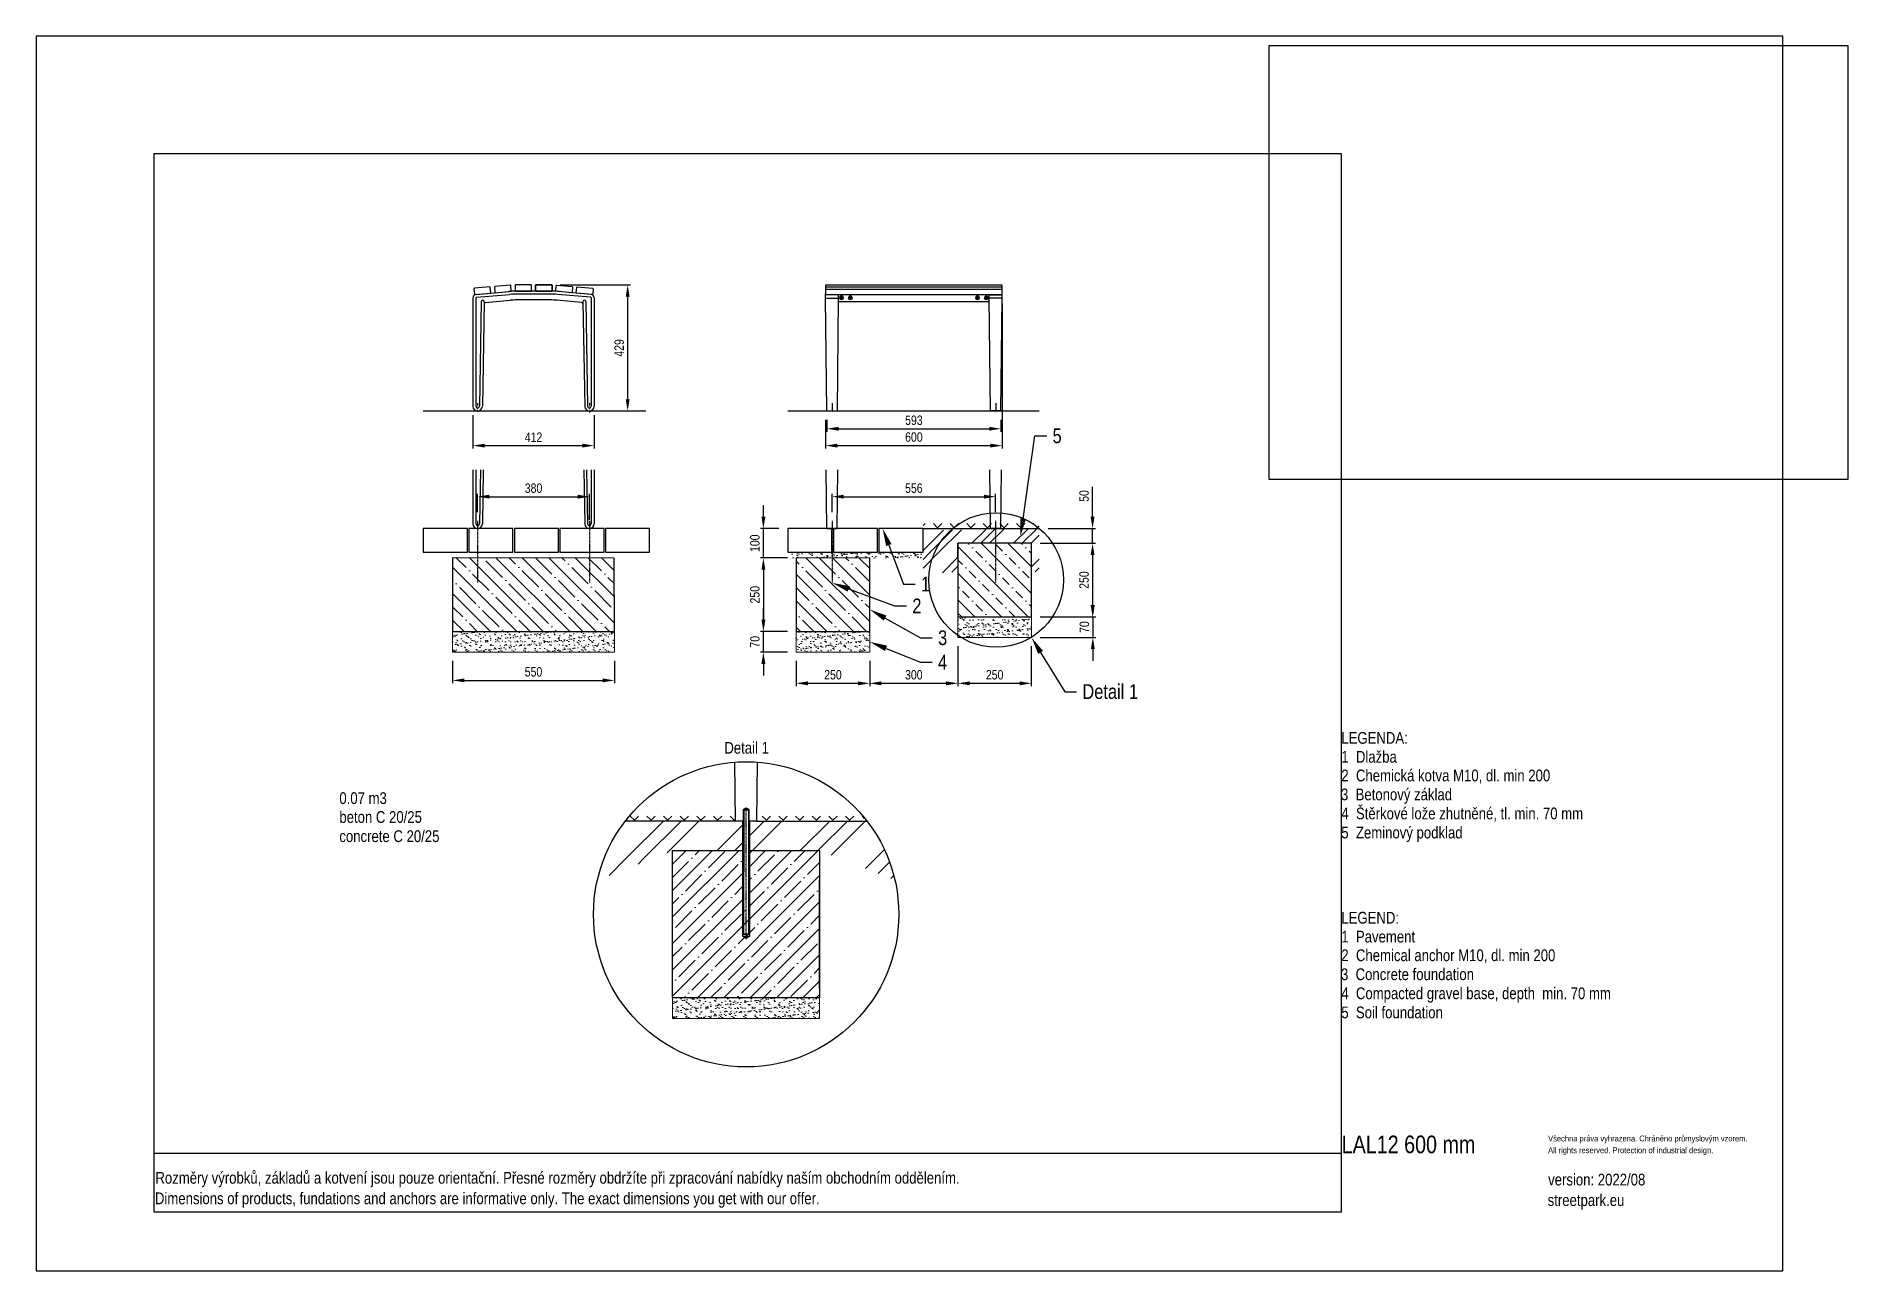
# Model space of a CAD drawing. Header units: millimetres. Extents: x 16944 to 23106, y 3085 to 7285.
import ezdxf
from ezdxf import colors
from ezdxf.entities.mleader import LeaderData, LeaderLine
from ezdxf.lldxf.tags import DXFTag
from ezdxf.math import Vec2, Vec3

# ---------------------------------------------------------------- set-up
doc = ezdxf.new("R2010")
doc.units = ezdxf.units.MM
doc.header["$LTSCALE"] = 0.3
doc.linetypes.add('DashDot', pattern=[15, 9, -3, 0, -3])
doc.layers.add('Nekreslit', color=6, linetype='Continuous', plot=False)
doc.layers.add('SRAFY', color=251, linetype='Continuous', lineweight=13)
doc.styles.add('SEACAD_Arial', font='arial.ttf', dxfattribs={"width": 0.8})
tags = doc.linetypes.add('HIDDEN2', pattern=[4.7625, 3.175, -1.5875]).pattern_tags.tags
tags[6:7] = [DXFTag(74, 4), DXFTag(75, 0), DXFTag(340, '0'), DXFTag(46, 0.0), DXFTag(50, 0.0), DXFTag(44, 0.0), DXFTag(45, 0.0)]
tags[4:5] = [DXFTag(74, 4), DXFTag(75, 0), DXFTag(340, '0'), DXFTag(46, 0.0), DXFTag(50, 0.0), DXFTag(44, 0.0), DXFTag(45, 0.0)]
doc.dimstyles.new('ISO-25', dxfattribs={"dimtxt": 1.6, "dimasz": 2, "dimexe": 0.5, "dimexo": 1.5, "dimtad": 1, "dimdec": 0, "dimtxsty": 'SEACAD_Arial', "dimcen": 2, "dimadec": 0, "dimazin": 0, "dimtfac": 1, "dimtdec": 0, "dimtmove": 0, "dimatfit": 3, "dimfxl": 1, "dimarcsym": 0})
picture_1 = doc.add_image_def('image1.jpg', size_in_pixel=(1600, 1200))

msp = doc.modelspace()

# ---------------------------------------------------------------- texts
at = {"style": 'SEACAD_Arial', "width": 0.8}
for s, height, p in [('LEGENDA:', 40, (21383.3, 4878.1)), ('1  Dlažba', 40, (21383.3, 4813.8)), ('2  Chemická kotva M10, dl. min 200', 40, (21383.3, 4750.3)), ('0.07 m3', 40, (17975.4, 4673.2)), ('3  Betonový základ', 40, (21382.2, 4685.8)), ('beton C 20/25', 40, (17975.4, 4609)), ('4  Štěrkové lože zhutněné, tl. min. 70 mm', 40, (21383.3, 4621.1)), ('concrete C 20/25', 40, (17975.4, 4543.8)), ('5  Zeminový podklad', 40, (21383.3, 4556.1)), ('LEGEND:', 40, (21383.3, 4266.4)), ('1  Pavement', 40, (21383.3, 4202.1)), ('2  Chemical anchor M10, dl. min 200', 40, (21383.3, 4138.6)), ('3  Concrete foundation', 40, (21382.2, 4074)), ('4  Compacted gravel base, depth  min. 70 mm', 40, (21383.3, 4009.3)), ('5  Soil foundation', 40, (21383.3, 3944.3)), ('LAL12 600 mm ', 60, (21384.4, 3485.3)), ('Všechna práva vyhrazena. Chráněno průmyslovým vzorem.', 20, (22086.7, 3525.3)), ('All rights reserved. Protection of industrial design.', 20, (22086.7, 3485.3)), ('Rozměry výrobků, základů a kotvení jsou pouze orientační. Přesné rozměry obdržíte při zpracování nabídky naším obchodním oddělením.', 39.9982, (17349.8, 3381.6)), ('version: 2022/08', 40, (22086.7, 3375.5)), ('Dimensions of products, fundations and anchors are informative only. The exact dimensions you get with our offer.', 39.9982, (17348.2, 3311.7)), ('streetpark.eu', 40, (22085.1, 3305.6))]:
    msp.add_text(s, height=height, dxfattribs=at).set_placement(p)
at = {"insert": (19284.8, 4884.4), "char_height": 40, "attachment_point": 1, "style": 'SEACAD_Arial'}
msp.add_mtext_dynamic_manual_height_columns('Detail 1', width=226.121, gutter_width=200, heights=[0], dxfattribs=at)

# ---------------------------------------------------------------- blocks, each defined once
blk = doc.blocks.new('*D159')
at = {"color": 0, "lineweight": -2, "transparency": 16777216}
for p, q in [((18445.7, 5666.5), (18445.7, 5728.8)), ((18485.7, 5718.8), (18785.9, 5718.8)), ((18825.9, 5640.4), (18825.9, 5728.8))]:
    blk.add_line(p, q, dxfattribs=at)
at = {"color": 0, "transparency": 16777216}
for points in [[(18485.7, 5725.5), (18485.7, 5712.1), (18445.7, 5718.8)], [(18785.9, 5725.5), (18785.9, 5712.1), (18825.9, 5718.8)]]:
    blk.add_solid(points, dxfattribs=at)
at = {"layer": 'Defpoints', "color": 0, "transparency": 16777216}
for p in [(18825.9, 5718.8), (18445.7, 5636.5), (18825.9, 5610.4)]:
    blk.add_point(p, dxfattribs=at)
at = {"color": 0, "transparency": 16777216, "insert": (18635.8, 5747.6), "char_height": 32, "attachment_point": 5, "style": 'SEACAD_Arial'}
blk.add_mtext('380', dxfattribs=at)
blk = doc.blocks.new('*D160')
at = {"color": 0, "lineweight": -2, "transparency": 16777216}
for p, q in [((18360.7, 5160.1), (18360.7, 5083.8)), ((18910.7, 5160.1), (18910.7, 5083.8)), ((18400.7, 5093.8), (18870.7, 5093.8))]:
    blk.add_line(p, q, dxfattribs=at)
at = {"color": 0, "transparency": 16777216}
for points in [[(18400.7, 5100.5), (18400.7, 5087.1), (18360.7, 5093.8)], [(18870.7, 5100.5), (18870.7, 5087.1), (18910.7, 5093.8)]]:
    blk.add_solid(points, dxfattribs=at)
at = {"layer": 'Defpoints', "color": 0, "transparency": 16777216}
for p in [(18360.7, 5190.1), (18910.7, 5190.1), (18910.7, 5093.8)]:
    blk.add_point(p, dxfattribs=at)
at = {"color": 0, "transparency": 16777216, "insert": (18635.7, 5122.7), "char_height": 32, "attachment_point": 5, "style": 'SEACAD_Arial'}
blk.add_mtext('550', dxfattribs=at)
blk = doc.blocks.new('*D161')
at = {"color": 0, "lineweight": -2, "transparency": 16777216}
for p, q in [((19651.2, 5666.5), (19651.2, 5728.8)), ((19691.2, 5718.8), (20167.6, 5718.8)), ((20207.6, 5666.5), (20207.6, 5728.8))]:
    blk.add_line(p, q, dxfattribs=at)
at = {"color": 0, "transparency": 16777216}
for points in [[(19691.2, 5725.5), (19691.2, 5712.1), (19651.2, 5718.8)], [(20167.6, 5725.5), (20167.6, 5712.1), (20207.6, 5718.8)]]:
    blk.add_solid(points, dxfattribs=at)
at = {"layer": 'Defpoints', "color": 0, "transparency": 16777216}
for p in [(20207.6, 5718.8), (19651.2, 5636.5), (20207.6, 5636.5)]:
    blk.add_point(p, dxfattribs=at)
at = {"color": 0, "transparency": 16777216, "insert": (19929.4, 5747.6), "char_height": 32, "attachment_point": 5, "style": 'SEACAD_Arial'}
blk.add_mtext('556', dxfattribs=at)
blk = doc.blocks.new('*D162')
at = {"color": 0, "lineweight": -2, "transparency": 16777216}
for p, q in [((20359.2, 5560.1), (20547.2, 5560.1)), ((20537.2, 5520.1), (20537.2, 5350.1)), ((20359.2, 5310.1), (20547.2, 5310.1))]:
    blk.add_line(p, q, dxfattribs=at)
at = {"color": 0, "transparency": 16777216}
for points in [[(20530.5, 5520.1), (20543.9, 5520.1), (20537.2, 5560.1)], [(20530.5, 5350.1), (20543.9, 5350.1), (20537.2, 5310.1)]]:
    blk.add_solid(points, dxfattribs=at)
at = {"layer": 'Defpoints', "color": 0, "transparency": 16777216}
for p in [(20329.2, 5560.1), (20329.2, 5310.1), (20537.2, 5310.1)]:
    blk.add_point(p, dxfattribs=at)
at = {"color": 0, "transparency": 16777216, "insert": (20508.4, 5435.1), "char_height": 32, "attachment_point": 5, "rotation": 90, "style": 'SEACAD_Arial'}
blk.add_mtext('250', dxfattribs=at)
blk = doc.blocks.new('*D163')
at = {"color": 0, "lineweight": -2, "transparency": 16777216}
for p, q in [((20538.2, 5350.1), (20538.2, 5390.1)), ((20359.2, 5310.1), (20548.2, 5310.1)), ((20538.2, 5310.1), (20538.2, 5240.1)), ((20359.2, 5240.1), (20548.2, 5240.1)), ((20538.2, 5200.1), (20538.2, 5160.1))]:
    blk.add_line(p, q, dxfattribs=at)
at = {"color": 0, "transparency": 16777216}
for points in [[(20531.5, 5350.1), (20544.9, 5350.1), (20538.2, 5310.1)], [(20531.5, 5200.1), (20544.9, 5200.1), (20538.2, 5240.1)]]:
    blk.add_solid(points, dxfattribs=at)
at = {"layer": 'Defpoints', "color": 0, "transparency": 16777216}
for p in [(20329.2, 5310.1), (20329.2, 5240.1), (20538.2, 5240.1)]:
    blk.add_point(p, dxfattribs=at)
at = {"color": 0, "transparency": 16777216, "insert": (20509.4, 5275.1), "char_height": 32, "attachment_point": 5, "rotation": 90, "style": 'SEACAD_Arial'}
blk.add_mtext('70', dxfattribs=at)
blk = doc.blocks.new('*D164')
at = {"color": 0, "lineweight": -2, "transparency": 16777216}
for p, q in [((19529.2, 5160.1), (19529.2, 5073.8)), ((19779.2, 5160.1), (19779.2, 5073.8)), ((19569.2, 5083.8), (19739.2, 5083.8))]:
    blk.add_line(p, q, dxfattribs=at)
at = {"color": 0, "transparency": 16777216}
for points in [[(19569.2, 5090.5), (19569.2, 5077.1), (19529.2, 5083.8)], [(19739.2, 5090.5), (19739.2, 5077.1), (19779.2, 5083.8)]]:
    blk.add_solid(points, dxfattribs=at)
at = {"layer": 'Defpoints', "color": 0, "transparency": 16777216}
for p in [(19529.2, 5190.1), (19779.2, 5190.1), (19779.2, 5083.8)]:
    blk.add_point(p, dxfattribs=at)
at = {"color": 0, "transparency": 16777216, "insert": (19654.2, 5112.7), "char_height": 32, "attachment_point": 5, "style": 'SEACAD_Arial'}
blk.add_mtext('250', dxfattribs=at)
blk = doc.blocks.new('*D165')
at = {"color": 0, "lineweight": -2, "transparency": 16777216}
for p, q in [((20079.2, 5210.1), (20079.2, 5073.8)), ((20328.9, 5210.1), (20328.9, 5073.8)), ((20119.2, 5083.8), (20288.9, 5083.8))]:
    blk.add_line(p, q, dxfattribs=at)
at = {"color": 0, "transparency": 16777216}
for points in [[(20119.2, 5090.5), (20119.2, 5077.1), (20079.2, 5083.8)], [(20288.9, 5090.5), (20288.9, 5077.1), (20328.9, 5083.8)]]:
    blk.add_solid(points, dxfattribs=at)
at = {"layer": 'Defpoints', "color": 0, "transparency": 16777216}
for p in [(20079.2, 5240.1), (20328.9, 5240.1), (20328.9, 5083.8)]:
    blk.add_point(p, dxfattribs=at)
at = {"color": 0, "transparency": 16777216, "insert": (20204.1, 5112.7), "char_height": 32, "attachment_point": 5, "style": 'SEACAD_Arial'}
blk.add_mtext('250', dxfattribs=at)
blk = doc.blocks.new('*D166')
at = {"color": 0, "lineweight": -2, "transparency": 16777216}
for p, q in [((20079.2, 5210.1), (20079.2, 5073.8)), ((19779.2, 5160.1), (19779.2, 5073.8)), ((19819.2, 5083.8), (20039.2, 5083.8))]:
    blk.add_line(p, q, dxfattribs=at)
at = {"color": 0, "transparency": 16777216}
for points in [[(19819.2, 5090.5), (19819.2, 5077.1), (19779.2, 5083.8)], [(20039.2, 5090.5), (20039.2, 5077.1), (20079.2, 5083.8)]]:
    blk.add_solid(points, dxfattribs=at)
at = {"layer": 'Defpoints', "color": 0, "transparency": 16777216}
for p in [(20079.2, 5240.1), (19779.2, 5190.1), (20079.2, 5083.8)]:
    blk.add_point(p, dxfattribs=at)
at = {"color": 0, "transparency": 16777216, "insert": (19929.2, 5112.7), "char_height": 32, "attachment_point": 5, "style": 'SEACAD_Arial'}
blk.add_mtext('300', dxfattribs=at)
blk = doc.blocks.new('*D167')
at = {"color": 0, "lineweight": -2, "transparency": 16777216}
for p, q in [((20537.2, 5650.4), (20537.2, 5752)), ((20385.7, 5610.4), (20547.2, 5610.4)), ((20537.2, 5560.1), (20537.2, 5610.4)), ((20359.2, 5560.1), (20547.2, 5560.1)), ((20537.2, 5520.1), (20537.2, 5480.1))]:
    blk.add_line(p, q, dxfattribs=at)
at = {"color": 0, "transparency": 16777216}
for points in [[(20530.5, 5650.4), (20543.9, 5650.4), (20537.2, 5610.4)], [(20530.5, 5520.1), (20543.9, 5520.1), (20537.2, 5560.1)]]:
    blk.add_solid(points, dxfattribs=at)
at = {"layer": 'Defpoints', "color": 0, "transparency": 16777216}
for p in [(20355.7, 5610.4), (20537.2, 5610.4), (20329.2, 5560.1)]:
    blk.add_point(p, dxfattribs=at)
at = {"color": 0, "transparency": 16777216, "insert": (20508.4, 5721.2), "char_height": 32, "attachment_point": 5, "rotation": 90, "style": 'SEACAD_Arial'}
blk.add_mtext('50', dxfattribs=at)
blk = doc.blocks.new('*D168')
at = {"color": 0, "lineweight": -2, "transparency": 16777216}
for p, q in [((20229.7, 6374.4), (20229.7, 5882.5)), ((19629.2, 5980.4), (19629.2, 5882.5)), ((19669.2, 5892.5), (20189.7, 5892.5))]:
    blk.add_line(p, q, dxfattribs=at)
at = {"color": 0, "transparency": 16777216}
for points in [[(19669.2, 5899.2), (19669.2, 5885.9), (19629.2, 5892.5)], [(20189.7, 5899.2), (20189.7, 5885.9), (20229.7, 5892.5)]]:
    blk.add_solid(points, dxfattribs=at)
at = {"layer": 'Defpoints', "color": 0, "transparency": 16777216}
for p in [(20229.7, 6404.4), (19629.2, 6010.4), (20229.7, 5892.5)]:
    blk.add_point(p, dxfattribs=at)
at = {"color": 0, "transparency": 16777216, "insert": (19929.5, 5921.4), "char_height": 32, "attachment_point": 5, "style": 'SEACAD_Arial'}
blk.add_mtext('600', dxfattribs=at)
blk = doc.blocks.new('*D169')
at = {"color": 0, "lineweight": -2, "transparency": 16777216}
for p, q in [((19633.2, 5980.4), (19633.2, 5939.9)), ((20225.7, 5980.4), (20225.7, 5939.9)), ((19673.2, 5949.9), (20185.7, 5949.9))]:
    blk.add_line(p, q, dxfattribs=at)
at = {"color": 0, "transparency": 16777216}
for points in [[(19673.2, 5956.5), (19673.2, 5943.2), (19633.2, 5949.9)], [(20185.7, 5956.5), (20185.7, 5943.2), (20225.7, 5949.9)]]:
    blk.add_solid(points, dxfattribs=at)
at = {"layer": 'Defpoints', "color": 0, "transparency": 16777216}
for p in [(19633.2, 6010.4), (20225.7, 6010.4), (20225.7, 5949.9)]:
    blk.add_point(p, dxfattribs=at)
at = {"color": 0, "transparency": 16777216, "insert": (19929.5, 5978.7), "char_height": 32, "attachment_point": 5, "style": 'SEACAD_Arial'}
blk.add_mtext('593', dxfattribs=at)
blk = doc.blocks.new('*D170')
at = {"color": 0, "lineweight": -2, "transparency": 16777216}
for p, q in [((18429.8, 5996.4), (18429.8, 5882.5)), ((18841.8, 5996.4), (18841.8, 5882.5)), ((18469.8, 5892.5), (18801.8, 5892.5))]:
    blk.add_line(p, q, dxfattribs=at)
at = {"color": 0, "transparency": 16777216}
for points in [[(18469.8, 5899.2), (18469.8, 5885.9), (18429.8, 5892.5)], [(18801.8, 5899.2), (18801.8, 5885.9), (18841.8, 5892.5)]]:
    blk.add_solid(points, dxfattribs=at)
at = {"layer": 'Defpoints', "color": 0, "transparency": 16777216}
for p in [(18429.8, 6026.4), (18841.8, 6026.4), (18841.8, 5892.5)]:
    blk.add_point(p, dxfattribs=at)
at = {"color": 0, "transparency": 16777216, "insert": (18635.8, 5921.1), "char_height": 32, "attachment_point": 5, "style": 'SEACAD_Arial'}
blk.add_mtext('412', dxfattribs=at)
blk = doc.blocks.new('*D171')
at = {"color": 0, "lineweight": -2, "transparency": 16777216}
for p, q in [((18726.8, 6439.1), (18966, 6439.1)), ((18956, 6050.4), (18956, 6399.1)), ((18855.9, 6010.4), (18966, 6010.4))]:
    blk.add_line(p, q, dxfattribs=at)
at = {"color": 0, "transparency": 16777216}
for points in [[(18949.4, 6399.1), (18962.7, 6399.1), (18956, 6439.1)], [(18949.4, 6050.4), (18962.7, 6050.4), (18956, 6010.4)]]:
    blk.add_solid(points, dxfattribs=at)
at = {"layer": 'Defpoints', "color": 0, "transparency": 16777216}
for p in [(18696.8, 6439.1), (18956, 6439.1), (18825.9, 6010.4)]:
    blk.add_point(p, dxfattribs=at)
at = {"color": 0, "transparency": 16777216, "insert": (18927.2, 6224.8), "char_height": 32, "attachment_point": 5, "rotation": 90, "style": 'SEACAD_Arial'}
blk.add_mtext('429', dxfattribs=at)
blk = doc.blocks.new('*D172')
at = {"color": 0, "lineweight": -2, "transparency": 16777216}
for p, q in [((19417.6, 5650.4), (19417.6, 5690.4)), ((19470.7, 5610.4), (19407.6, 5610.4)), ((19417.6, 5510.4), (19417.6, 5610.4)), ((19499.2, 5510.4), (19407.6, 5510.4)), ((19417.6, 5470.4), (19417.6, 5430.4))]:
    blk.add_line(p, q, dxfattribs=at)
at = {"color": 0, "transparency": 16777216}
for points in [[(19411, 5650.4), (19424.3, 5650.4), (19417.6, 5610.4)], [(19411, 5470.4), (19424.3, 5470.4), (19417.6, 5510.4)]]:
    blk.add_solid(points, dxfattribs=at)
at = {"layer": 'Defpoints', "color": 0, "transparency": 16777216}
for p in [(19417.6, 5610.4), (19500.7, 5610.4), (19529.2, 5510.4)]:
    blk.add_point(p, dxfattribs=at)
at = {"color": 0, "transparency": 16777216, "insert": (19388.8, 5560.4), "char_height": 32, "attachment_point": 5, "rotation": 90, "style": 'SEACAD_Arial'}
blk.add_mtext('100', dxfattribs=at)
blk = doc.blocks.new('*D173')
at = {"color": 0, "lineweight": -2, "transparency": 16777216}
for p, q in [((19499.2, 5510.4), (19407.6, 5510.4)), ((19417.6, 5470.4), (19417.6, 5300.1)), ((19499.2, 5260.1), (19407.6, 5260.1))]:
    blk.add_line(p, q, dxfattribs=at)
at = {"color": 0, "transparency": 16777216}
for points in [[(19411, 5470.4), (19424.3, 5470.4), (19417.6, 5510.4)], [(19411, 5300.1), (19424.3, 5300.1), (19417.6, 5260.1)]]:
    blk.add_solid(points, dxfattribs=at)
at = {"layer": 'Defpoints', "color": 0, "transparency": 16777216}
for p in [(19529.2, 5510.4), (19417.6, 5260.1), (19529.2, 5260.1)]:
    blk.add_point(p, dxfattribs=at)
at = {"color": 0, "transparency": 16777216, "insert": (19388.8, 5385.3), "char_height": 32, "attachment_point": 5, "rotation": 90, "style": 'SEACAD_Arial'}
blk.add_mtext('250', dxfattribs=at)
blk = doc.blocks.new('*D174')
at = {"color": 0, "lineweight": -2, "transparency": 16777216}
for p, q in [((19417.6, 5300.1), (19417.6, 5340.1)), ((19499.2, 5260.1), (19407.6, 5260.1)), ((19417.6, 5190.1), (19417.6, 5260.1)), ((19499.2, 5190.1), (19407.6, 5190.1)), ((19417.6, 5150.1), (19417.6, 5110.1))]:
    blk.add_line(p, q, dxfattribs=at)
at = {"color": 0, "transparency": 16777216}
for points in [[(19411, 5300.1), (19424.3, 5300.1), (19417.6, 5260.1)], [(19411, 5150.1), (19424.3, 5150.1), (19417.6, 5190.1)]]:
    blk.add_solid(points, dxfattribs=at)
at = {"layer": 'Defpoints', "color": 0, "transparency": 16777216}
for p in [(19417.6, 5260.1), (19529.2, 5260.1), (19529.2, 5190.1)]:
    blk.add_point(p, dxfattribs=at)
at = {"color": 0, "transparency": 16777216, "insert": (19388.8, 5225.1), "char_height": 32, "attachment_point": 5, "rotation": 90, "style": 'SEACAD_Arial'}
blk.add_mtext('70', dxfattribs=at)

# ---------------------------------------------------------------- dimensions: what is measured, and where the dimension line sits
for base, p1, p2, picture, middle in [((18956, 6439.1), (18825.9, 6010.4), (18696.8, 6439.1), '*D171', (18927.2, 6224.8)), ((20537.2, 5610.4), (20329.2, 5560.1), (20355.7, 5610.4), '*D167', (20508.4, 5721.2)), ((19417.6, 5610.4), (19529.2, 5510.4), (19500.7, 5610.4), '*D172', (19388.8, 5560.4)), ((19417.6, 5260.1), (19529.2, 5510.4), (19529.2, 5260.1), '*D173', (19388.8, 5385.3)), ((19417.6, 5260.1), (19529.2, 5190.1), (19529.2, 5260.1), '*D174', (19388.8, 5225.1))]:
    dim = msp.add_linear_dim(base=base, p1=p1, p2=p2, angle=90, dimstyle='ISO-25')
    dim.commit()
    dim.dimension.update_dxf_attribs({"geometry": picture, "text_midpoint": middle})
for base, p1, p2, override, picture, middle in [((20229.7247, 5892.5289), (19629.2074, 6010.4477), (20229.7247, 6404.3723), {"dimrnd": 10}, '*D168', (19929.466, 5921.3672)), ((18825.9, 5718.8), (18445.7, 5636.5), (18825.9, 5610.4), {"dimscale": 0}, '*D159', (18635.8, 5747.6)), ((20207.6, 5718.8), (19651.2, 5636.5), (20207.6, 5636.5), {"dimscale": 0}, '*D161', (19929.4, 5747.6)), ((20079.2, 5083.8), (19779.2, 5190.1), (20079.2, 5240.1), {"dimscale": 0, "dimtix": 0, "dimtofl": 1, "dimtmove": 0, "dimatfit": 3}, '*D166', (19929.2, 5112.7)), ((20328.9, 5083.8), (20079.2, 5240.1), (20328.9, 5240.1), {"dimscale": 0, "dimtix": 0, "dimtofl": 1, "dimtmove": 0, "dimatfit": 3}, '*D165', (20204.1, 5112.7)), ((18910.7, 5093.8), (18360.7, 5190.1), (18910.7, 5190.1), {"dimscale": 0, "dimtix": 0, "dimtofl": 1, "dimtmove": 0, "dimatfit": 3}, '*D160', (18635.7, 5122.7)), ((19779.2, 5083.8), (19529.2, 5190.1), (19779.2, 5190.1), {"dimscale": 0, "dimtix": 0, "dimtofl": 1, "dimtmove": 0, "dimatfit": 3}, '*D164', (19654.2, 5112.7))]:
    dim = msp.add_linear_dim(base=base, p1=p1, p2=p2, dimstyle='ISO-25', override=override)
    dim.commit()
    dim.dimension.update_dxf_attribs({"geometry": picture, "text_midpoint": middle})
for base, p1, p2, picture, middle in [((18841.8, 5892.5), (18429.8, 6026.4), (18841.8, 6026.4), '*D170', (18635.8, 5921.1)), ((20225.7247, 5949.8696), (19633.2074, 6010.4477), (20225.7247, 6010.4477), '*D169', (19929.466, 5978.7189))]:
    dim = msp.add_linear_dim(base=base, p1=p1, p2=p2, dimstyle='ISO-25')
    dim.commit()
    dim.dimension.update_dxf_attribs({"geometry": picture, "text_midpoint": middle})
for base, p1, p2, override, picture, middle in [((20537.2, 5310.1), (20329.2, 5560.1), (20329.2, 5310.1), {"dimscale": 0}, '*D162', (20508.4, 5435.1)), ((20538.2, 5240.1), (20329.2, 5310.1), (20329.2, 5240.1), {"dimscale": 0, "dimtmove": 1}, '*D163', (20509.4, 5275.1))]:
    dim = msp.add_linear_dim(base=base, p1=p1, p2=p2, angle=90, dimstyle='ISO-25', override=override)
    dim.commit()
    dim.dimension.update_dxf_attribs({"geometry": picture, "text_midpoint": middle})

# ---------------------------------------------------------------- hatches: boundary and pattern name
at = {"layer": 'SRAFY'}
h = msp.add_hatch(dxfattribs=at)
h.set_pattern_fill('TERACO', color=256, scale=20)
h.set_pattern_definition([(45, (13165.257, 295.79), (-28.28427, 28.28427), [20, -20]), (135, (13221.826, 295.79), (-28.28427, -28.28427), [20, -20])])
h.paths.add_polyline_path([(19960.7, 5610.4), (19960.7, 5633.5), (20355.7, 5633.5), (20355.7, 5610.5)])
h = msp.add_hatch(dxfattribs=at)
h.set_pattern_fill('GOST_GROUND', color=256, scale=10)
h.set_pattern_definition([(45, (13165.26, 295.79), (141.4214, -9e-15), [200]), (45, (13195.26, 295.79), (141.4214, -9e-15), [200]), (45, (13225.26, 295.79), (141.4214, -9e-15), [200])])
h.paths.add_polyline_path([(20079.2, 5462.8), (19960.7, 5456.6), (19960.7, 5604.3), (20355.7, 5610.4), (20355.7, 5463), (20328.6, 5463), (20329.9, 5560.1), (20079.2, 5560.1)])
h = msp.add_hatch(dxfattribs=at)
h.set_pattern_fill('BETON-PROSTY', color=256, scale=0.8, angle=90)
h.set_pattern_definition([(135, (11361.006, 781.36), (-45.25483, -45.25483), []), (135, (11361.006, 826.61), (-67.88225, -22.6274), [32, -16, 0, -16])])
h.paths.add_polyline_path([(20329.2, 5560.1), (20079.2, 5560.1), (20079.2, 5310.1), (20329.2, 5310.1)])
h = msp.add_hatch(dxfattribs=at)
h.set_pattern_fill('ANSI35', color=256, scale=10, angle=90)
h.set_pattern_definition([(135, (12973.26, 0), (-44.9013, -44.9013), []), (135, (12973.26, 44.9), (-44.9013, -44.9013), [79.375, -15.875, 0, -15.875])])
h.paths.add_polyline_path([(18910.7, 5385.1), (18910.6, 5510.1), (18360.7, 5510.1), (18360.7, 5260.1), (18410.7, 5260.1), (18910.7, 5260.1)])
h = msp.add_hatch(dxfattribs=at)
h.set_pattern_fill('AR-SAND', color=256, scale=0.5)
h.set_pattern_definition([(37.5, (12965.257, 295.79), (-0.800016, 24.47066), [0, -19.304, 0, -21.59, 0, -20.6375]), (7.5, (12965.257, 295.79), (22.47616, 35.84126), [0, -10.414, 0, -17.399, 0, -6.6675]), (327.5, (12949.636, 295.79), (39.54962, 0.07186), [0, -6.35, 0, -22.86, 0, -29.845]), (317.5, (12949.636, 295.79), (38.17782, 11.14647), [0, -3.175, 0, -14.986, 0, -17.145])])
h.paths.add_polyline_path([(19500.7, 5530.4), (19500.7, 5510.5), (19531.2, 5510.4), (19651.2, 5510.3), (19651.2, 5530.4)])
h.paths.add_polyline_path([(19960.7, 5510.1), (19960.7, 5530.4), (19651.2, 5530.4), (19651.2, 5510.3), (19781.2, 5510.1)])
h = msp.add_hatch(dxfattribs=at)
h.set_pattern_fill('ANSI35', color=256, scale=10, angle=90)
h.set_pattern_definition([(135, (7023.26, 0), (-44.90128, -44.90128), []), (135, (7023.26, 44.9), (-44.90128, -44.90128), [79.375, -15.875, 0, -15.875])])
h.paths.add_polyline_path([(19779.2, 5390.4), (19779.2, 5510.1), (19529.2, 5510.1), (19529.2, 5260.1), (19779.2, 5260.1)])
h = msp.add_hatch(dxfattribs=at)
h.set_pattern_fill('AR-SAND', color=256, scale=0.5)
h.set_pattern_definition([(37.5, (11956.67, 781.355), (-0.800016, 24.47066), [0, -19.304, 0, -21.59, 0, -20.6375]), (7.5, (11956.67, 781.355), (22.47616, 35.84126), [0, -10.414, 0, -17.399, 0, -6.6675]), (327.5, (11941.049, 781.355), (39.54962, 0.07186), [0, -6.35, 0, -22.86, 0, -29.845]), (317.5, (11941.05, 781.355), (38.17782, 11.14647), [0, -3.175, 0, -14.986, 0, -17.145])])
h.paths.add_polyline_path([(20079.2, 5310.1), (20329.2, 5310.1), (20329.2, 5240.1), (20079.2, 5240.1)])
h = msp.add_hatch(dxfattribs=at)
h.set_pattern_fill('AR-SAND', color=256, scale=0.5)
h.set_pattern_definition([(37.5, (12973.257, 0), (-0.800016, 24.47066), [0, -19.304, 0, -21.59, 0, -20.6375]), (7.5, (12973.257, 0), (22.47616, 35.84126), [0, -10.414, 0, -17.399, 0, -6.6675]), (327.5, (12957.636, 0), (39.54962, 0.07186), [0, -6.35, 0, -22.86, 0, -29.845]), (317.5, (12957.636, 0), (38.17782, 11.14647), [0, -3.175, 0, -14.986, 0, -17.145])])
h.paths.add_polyline_path([(18909.7, 5190.1), (18909.7, 5260.1), (18360.1, 5260.1), (18360.1, 5190.1)])
h = msp.add_hatch(dxfattribs=at)
h.set_pattern_fill('AR-SAND', color=256, scale=0.5)
h.set_pattern_definition([(37.5, (7023.257, 0), (-0.800016, 24.470662), [0, -19.304, 0, -21.59, 0, -20.6375]), (7.5, (7023.257, 0), (22.476164, 35.841255), [0, -10.414, 0, -17.399, 0, -6.6675]), (327.5, (7007.636, 0), (39.54962, 0.07186), [0, -6.35, 0, -22.86, 0, -29.845]), (317.5, (7007.636, 0), (38.17782, 11.14647), [0, -3.175, 0, -14.986, 0, -17.145])])
h.paths.add_polyline_path([(19779.2, 5190.1), (19779.2, 5260.1), (19750.5, 5260.1), (19529.2, 5260.1), (19529.2, 5190.1)])
h = msp.add_hatch(dxfattribs=at)
h.set_pattern_fill('TERACO', color=256, scale=20)
h.set_pattern_definition([(45, (10663.274, -699.69), (-28.28427, 28.28427), [20, -20]), (135, (10719.843, -699.69), (-28.28427, -28.28427), [20, -20])])
h.paths.add_polyline_path([(18948, 4615), (18948, 4638), (19322.7, 4638), (19322.7, 4615)])
h = msp.add_hatch(dxfattribs=at)
h.set_pattern_fill('TERACO', color=256, scale=20)
h.set_pattern_definition([(45, (11112.4, -699.72), (-28.28427, 28.28427), [20, -20]), (135, (11168.97, -699.72), (-28.28427, -28.28427), [20, -20])])
h.paths.add_polyline_path([(19395.2, 4614.9), (19395.2, 4638), (19760.8, 4638), (19760.8, 4614.9)])
h = msp.add_hatch(dxfattribs=at)
h.set_pattern_fill('GOST_GROUND', color=256, scale=20)
h.set_pattern_definition([(45, (11880, 245.79), (282.8427, -2e-14), [400]), (45, (11940, 245.79), (282.8427, -2e-14), [400]), (45, (12000, 245.79), (282.8427, -2e-14), [400])])
edge = h.paths.add_edge_path()
edge.add_line((19349, 4615), (19327, 4615))
edge.add_line((19327, 4615), (18948, 4615))
edge.add_arc((19359, 4297.8), 519.1, 142.33693, 166.98753)
edge.add_line((18853.2, 4414.7), (19109, 4514.9))
edge.add_line((19109, 4514.9), (19349, 4514.9))
edge.add_line((19349, 4514.9), (19349, 4615))
edge = h.paths.add_edge_path()
edge.add_line((19769.9, 4615), (19391, 4615))
edge.add_line((19391, 4615), (19369, 4615))
edge.add_line((19369, 4615), (19369, 4514.9))
edge.add_line((19369, 4514.9), (19609, 4514.9))
edge.add_line((19609, 4514.9), (19864.8, 4414.7))
edge.add_arc((19359, 4297.8), 519.1, 13.01247, 37.66307)
h = msp.add_hatch(dxfattribs=at)
h.set_pattern_fill('ANSI35', color=256, scale=10)
h.set_pattern_definition([(45, (5940, 100.274), (-44.90128, 44.90128), []), (45, (5984.9, 100.274), (-44.90128, 44.90128), [79.375, -15.875, 0, -15.875])])
h.paths.add_polyline_path([(19609, 4514.9), (19371, 4514.9), (19371, 4323.9), (19359, 4317), (19347, 4323.9), (19347, 4514.9), (19109, 4514.9), (19109, 4014.9), (19609, 4014.9)])
h = msp.add_hatch(dxfattribs=at)
h.set_pattern_fill('AR-SAND', color=256, scale=0.5)
h.set_pattern_definition([(37.5, (13722.12, -1247.01), (-0.800016, 24.47066), [0, -19.304, 0, -21.59, 0, -20.6375]), (7.5, (13722.12, -1247.01), (22.47616, 35.84126), [0, -10.414, 0, -17.399, 0, -6.6675]), (327.5, (13706.5, -1247.01), (39.54962, 0.07186), [0, -6.35, 0, -22.86, 0, -29.845]), (317.5, (13706.5, -1247.01), (38.17782, 11.14647), [0, -3.175, 0, -14.986, 0, -17.145])])
h.paths.add_polyline_path([(19609, 3943.1), (19609, 4013.1), (19109, 4013.1), (19109, 3943.1)])

# ---------------------------------------------------------------- linework, layer by layer
for p, q in [((18440.8, 6407.1), (18553.2, 6416.9)), ((18692.2, 6418.1), (18579.4, 6418.1)), ((18692.2, 6408.1), (18579.4, 6408.1)), ((18830.8, 6407.1), (18718.3, 6416.9)), ((19629.2, 6394.7), (19629.2, 6408.4)), ((19631.2, 6425.2), (20227.7, 6425.2)), ((20229.7, 6394.7), (20229.7, 6408.7)), ((18429.8, 6395.1), (18429.8, 6026.4)), ((18439.8, 6395.1), (18439.8, 6026.4)), ((18441.6, 6397.1), (18554.1, 6407)), ((18458, 6382.1), (18451.8, 6026.3)), ((18468, 6381.9), (18461.8, 6026.2)), ((18472.5, 6379.7), (18555.8, 6387)), ((18692.2, 6388.1), (18579.4, 6388.1)), ((18799.1, 6379.7), (18715.7, 6387)), ((18829.9, 6397.1), (18717.5, 6407)), ((18803.5, 6381.9), (18809.8, 6026.2)), ((18813.5, 6382.1), (18819.8, 6026.3)), ((18831.8, 6395.1), (18831.8, 6026.4)), ((18841.8, 6395.1), (18841.8, 6026.4)), ((19633.2, 6010.4), (19629.2, 6394.7)), ((19631.2, 6394.4), (19671.2, 6394.4)), ((19669.2, 6010.4), (19673.2, 6394.7)), ((20185.9, 6382), (19673.1, 6382)), ((19673.2, 6404.4), (19673.2, 6406.4)), ((19673.2, 6394.7), (19673.2, 6404.4)), ((20185.7, 6404.4), (20185.7, 6406.4)), ((20229.7, 6404.4), (20185.7, 6404.4)), ((20185.7, 6394.7), (20185.7, 6404.4)), ((20189.7, 6010.4), (20185.7, 6394.7)), ((20227.2, 6394.4), (20187.2, 6394.4)), ((20225.7, 6010.4), (20229.7, 6394.7)), ((19633.2, 6010.4), (19669.2, 6010.4)), ((20225.7, 6010.4), (20189.7, 6010.4)), ((20225.7, 6010.4), (20189.7, 6010.4)), ((18429.8, 5810.4), (18429.8, 5626.4)), ((18439.8, 5810.4), (18439.8, 5626.4)), ((18455, 5810.4), (18451.8, 5626.3)), ((18465, 5810.4), (18461.8, 5626.2)), ((18806.5, 5810.4), (18809.8, 5626.2)), ((18816.5, 5810.4), (18819.8, 5626.3)), ((18831.8, 5810.4), (18831.8, 5626.4)), ((18841.8, 5810.4), (18841.8, 5626.4)), ((19633.1, 5610.4), (19631, 5810)), ((19669.1, 5610.4), (19671.1, 5810)), ((20189.6, 5610.4), (20187.5, 5810)), ((20225.6, 5610.4), (20227.7, 5810)), ((19633.1, 5610.4), (19669.1, 5610.4)), ((19960.7, 5610.4), (20355.7, 5610.4)), ((20225.6, 5610.4), (20189.6, 5610.4)), ((20079.2, 5510.1), (20079.2, 5560.4)), ((18260.7, 5530.4), (18402.6, 5530.4)), ((19323, 4615), (19320.9, 4815.5)), ((19395, 4615), (19397.1, 4815.5)), ((19349, 4654.1), (19359, 4659.8)), ((19350.6, 4655), (19349, 4653.4)), ((19349, 4653.4), (19369, 4653.4)), ((19350.6, 4655), (19350.5, 4229.7)), ((19367.4, 4655), (19350.6, 4655)), ((19359, 4659.8), (19369, 4654.1)), ((19367.4, 4655), (19367.4, 4229.7)), ((19367.4, 4655), (19369, 4653.4)), ((19323, 4615), (18948, 4615)), ((19349, 4615), (19323, 4615)), ((19349, 4231.3), (19349, 4615)), ((19395, 4615), (19369, 4615)), ((19369, 4231.3), (19369, 4615)), ((19395, 4615), (19769.9, 4615)), ((19109, 4414.7), (19109, 4514.7)), ((19347, 4223.7), (19359, 4216.7)), ((19349, 4231.3), (19350.5, 4229.7)), ((19349, 4231.3), (19369, 4231.3)), ((19359, 4216.7), (19371, 4223.7)), ((19369, 4231.3), (19367.4, 4229.7))]:
    msp.add_line(p, q)
at = {"color": 7, "linetype": 'Continuous'}
for p, q in [((18260.7, 6010.4), (19018.1, 6010.4)), ((19500.7, 6010.4), (20355.7, 6010.4)), ((18410.7, 5610.4), (18260.7, 5610.4)), ((18260.7, 5610.4), (18260.7, 5530.4)), ((18410.7, 5530.4), (18410.7, 5610.4)), ((18565.7, 5610.4), (18415.7, 5610.4)), ((18415.7, 5610.4), (18415.7, 5530.4)), ((18509.6, 5610.4), (18479.6, 5610.4)), ((18565.7, 5530.4), (18565.7, 5610.4)), ((18720.7, 5610.4), (18570.7, 5610.4)), ((18570.7, 5610.4), (18570.7, 5530.4)), ((18720.7, 5530.4), (18720.7, 5610.4)), ((18875.7, 5610.4), (18725.7, 5610.4)), ((18725.7, 5610.4), (18725.7, 5530.4)), ((18875.7, 5530.4), (18875.7, 5610.4)), ((19030.7, 5610.4), (18880.7, 5610.4)), ((18880.7, 5610.4), (18880.7, 5530.4)), ((19030.7, 5530.4), (19030.7, 5610.4)), ((19650.7, 5610.4), (19500.7, 5610.4)), ((19500.7, 5610.4), (19500.7, 5530.4)), ((19650.7, 5530.4), (19650.7, 5610.4)), ((19805.7, 5610.4), (19655.7, 5610.4)), ((19655.7, 5610.4), (19655.7, 5530.4)), ((19805.7, 5530.4), (19805.7, 5610.4)), ((19960.7, 5610.4), (19810.7, 5610.4)), ((19810.7, 5610.4), (19810.7, 5530.4)), ((19960.7, 5530.4), (19960.7, 5610.4)), ((18260.7, 5530.4), (18410.7, 5530.4)), ((18415.7, 5530.4), (18565.7, 5530.4)), ((18570.7, 5530.4), (18720.7, 5530.4)), ((18725.7, 5530.4), (18875.7, 5530.4)), ((18880.7, 5530.4), (19030.7, 5530.4)), ((19500.7, 5530.4), (19650.7, 5530.4)), ((19655.7, 5530.4), (19805.7, 5530.4)), ((19810.7, 5530.4), (19960.7, 5530.4)), ((19109, 4014.9), (19109, 4514.9)), ((19109, 4514.9), (19349, 4514.9)), ((19369, 4514.9), (19609, 4514.9)), ((19609, 4514.9), (19609, 4014.9)), ((19609, 4293.7), (19609, 4413.7)), ((19609, 4045.4), (19609, 4413.7)), ((19109, 4014.9), (19609, 4014.9))]:
    msp.add_line(p, q, dxfattribs=at)
at = {"color": 7, "linetype": 'DashDot', "ltscale": 0.1}
for p, q in [((18445.8, 6036.4), (18445.8, 6007.3)), ((18825.9, 6036.4), (18825.9, 6005.4))]:
    msp.add_line(p, q, dxfattribs=at)
at = {"linetype": 'DashDot', "ltscale": 0.1}
for p, q in [((19651.2, 6036.5), (19651.2, 6005.5)), ((20207.7, 6036.5), (20207.7, 6005.5))]:
    msp.add_line(p, q, dxfattribs=at)
at = {"linetype": 'DashDot', "lineweight": 30}
for p, q in [((18445.7, 5636.5), (18445.7, 5425.8)), ((18825.9, 5636.4), (18825.9, 5425.8)), ((19651.2, 5636.5), (19651.2, 5425.8)), ((20207.6, 5636.5), (20207.6, 5425.8))]:
    msp.add_line(p, q, dxfattribs=at)
at = {"lineweight": 15}
for p, q in [((19349, 4654.1), (19349, 4615)), ((19369, 4615), (19369, 4654.1))]:
    msp.add_line(p, q, dxfattribs=at)
at = {"color": 7, "linetype": 'DashDot', "lineweight": 30}
msp.add_line((19359, 4212.9), (19359, 4660.8), dxfattribs=at)
at = {"color": 7, "linetype": 'HIDDEN2'}
for p, q in [((19347, 4615), (19347, 4414.7)), ((19371, 4414.7), (19371, 4615)), ((19347, 4414.7), (19347, 4223.7)), ((19371, 4223.7), (19371, 4414.7)), ((19347, 4223.7), (19371, 4223.7)), ((19367.4, 4229.7), (19350.5, 4229.7))]:
    msp.add_line(p, q, dxfattribs=at)
at = {"color": 0}
for points in [[(18436.8, 6406.7), (18488.6, 6411.3, 0.414214), (18490.4, 6413.4), (18488.9, 6430.4, 0.414214), (18486.7, 6432.2), (18434.9, 6427.6, 0.414214), (18433.1, 6425.5), (18434.6, 6408.5, 0.414214)], [(18506.5, 6412.8), (18558.3, 6417.4, 0.414214), (18560.1, 6419.5), (18558.6, 6436.5, 0.414214), (18556.5, 6438.3), (18504.7, 6433.7, 0.414214), (18502.9, 6431.6), (18504.3, 6414.6, 0.414214)], [(18574.8, 6418.1), (18626.8, 6418.1, 0.414214), (18628.8, 6420.1), (18628.8, 6437.1, 0.414214), (18626.8, 6439.1), (18574.8, 6439.1, 0.414214), (18572.8, 6437.1), (18572.8, 6420.1, 0.414214)], [(18644.8, 6418.1), (18696.8, 6418.1, 0.414214), (18698.8, 6420.1), (18698.8, 6437.1, 0.414214), (18696.8, 6439.1), (18644.8, 6439.1, 0.414214), (18642.8, 6437.1), (18642.8, 6420.1, 0.414214)], [(18696.8, 6418.1), (18644.8, 6418.1, -0.414214), (18642.8, 6420.1), (18642.8, 6437.1, -0.414214), (18644.8, 6439.1), (18696.8, 6439.1, -0.414214), (18698.8, 6437.1), (18698.8, 6420.1, -0.414214)], [(18765.1, 6412.8), (18713.2, 6417.4, -0.414214), (18711.4, 6419.5), (18712.9, 6436.5, -0.414214), (18715.1, 6438.3), (18766.9, 6433.7, -0.414214), (18768.7, 6431.6), (18767.2, 6414.6, -0.414214)], [(18834.8, 6406.7), (18783, 6411.3, -0.414214), (18781.2, 6413.4), (18782.6, 6430.4, -0.414214), (18784.8, 6432.2), (18836.6, 6427.6, -0.414214), (18838.4, 6425.5), (18837, 6408.5, -0.414214)]]:
    msp.add_lwpolyline(points, format="xyb", close=True, dxfattribs=at)
for points in [[(20229.7, 6432.4), (20229.7, 6436.7, 0.414214), (20227.7, 6438.7), (19631.2, 6438.7, 0.414214), (19629.2, 6436.7), (19629.2, 6432.4)], [(20229.7, 6429.8), (20229.7, 6435.8, 0.414214), (20227.7, 6437.8), (19631.2, 6437.8, 0.414214), (19629.2, 6435.8), (19629.2, 6429.8)]]:
    msp.add_lwpolyline(points, format="xyb")
msp.add_lwpolyline([(19631.2, 6406.4), (20227.7, 6406.4, 0.414214), (20229.7, 6408.4), (20229.7, 6429.8, 0.414214), (20227.7, 6431.8), (19631.2, 6431.8, 0.412818), (19629.2, 6429.8), (19629.2, 6408.4, 0.414214)], format="xyb", close=True)
for points in [[(19681.7, 6397.1), (19680.2, 6394.5), (19681.7, 6391.9), (19684.7, 6391.9), (19686.2, 6394.5), (19684.7, 6397.1), (19681.7, 6397.1)], [(19711.7, 6397.1), (19710.2, 6394.5), (19711.7, 6391.9), (19714.7, 6391.9), (19716.2, 6394.5), (19714.7, 6397.1), (19711.7, 6397.1)], [(20147.2, 6397.1), (20148.7, 6394.5), (20147.2, 6391.9), (20144.2, 6391.9), (20142.7, 6394.5), (20144.2, 6397.1), (20147.2, 6397.1)], [(20177.2, 6397.1), (20178.7, 6394.5), (20177.2, 6391.9), (20174.2, 6391.9), (20172.7, 6394.5), (20174.2, 6397.1), (20177.2, 6397.1)]]:
    msp.add_lwpolyline(points)
for points in [[(20079.2, 5310.1), (20329.2, 5310.1), (20329.2, 5560.1), (20079.2, 5560.1)], [(18360.7, 5260.1), (18910.7, 5260.1), (18910.6, 5510.1), (18360.6, 5510.4)], [(19529.2, 5260.1), (19779.2, 5260.1), (19779.2, 5510.1), (19529.2, 5510.4)]]:
    msp.add_lwpolyline(points, close=True)
for centre, radius in [((19683.2, 6394.5), 6), ((19713.2, 6394.5), 6), ((20145.7, 6394.5), 6), ((20175.7, 6394.5), 6), ((20209.2, 5435.4), 229)]:
    msp.add_circle(centre, radius)
at = {"color": 7, "linetype": 'Continuous'}
for centre, radius in [((18494.6, 5610.4), 0.01), ((19010.7, 5610.4), 0.01), ((20211.2, 5610.5), 0.01), ((20355.7, 5610.4), 0.01), ((20355.7, 5610.4), 0.01), ((18402.7, 5260.1), 0.01), ((19781.2, 5260.1), 0.01), ((20081.2, 5260.1), 0.01), ((20081.2, 5260.1), 0.01), ((19359, 4297.8), 519.1)]:
    msp.add_circle(centre, radius, dxfattribs=at)
for centre, radius, start, end in [((18579.4, 6118.1), 300, 90, 95), ((18579.4, 6118.1), 290, 90, 95), ((18692.2, 6118.1), 300, 85, 90), ((18692.2, 6118.1), 290, 85, 90), ((18441.8, 6395.1), 12, 95, 180), ((18441.8, 6395.1), 2, 95, 180), ((18463, 6382), 5, 358.00165, 179), ((18472.9, 6374.7), 5, 95, 179.00012), ((18579.4, 6118.1), 270, 90, 95), ((18692.2, 6118.1), 270, 85, 90), ((18798.7, 6374.7), 5, 0.99988, 85), ((18808.5, 6382), 5, 1, 181.99835), ((18829.8, 6395.1), 2, 0, 85), ((18829.8, 6395.1), 12, 0, 85), ((19683.2, 6395.5), 6, 355.21981, 184.78019), ((19713.2, 6395.5), 6, 355.21981, 184.78019), ((20145.7, 6395.5), 6, 355.21981, 184.78019), ((20175.7, 6395.5), 6, 355.21981, 184.78019), ((18445.8, 6026.4), 16, 180, 359), ((18445.8, 6026.4), 6, 180, 359), ((18825.8, 6026.4), 16, 181, 360), ((18825.8, 6026.4), 6, 181, 0), ((18445.8, 5626.4), 16, 180, 359), ((18445.8, 5626.4), 6, 180, 359), ((18825.8, 5626.4), 16, 181, 0), ((18825.8, 5626.4), 6, 181, 0)]:
    msp.add_arc(centre, radius, start, end)
at = {"layer": 'Nekreslit'}
msp.add_line((17344.4, 3485.3), (21384.4, 3485.3), dxfattribs=at)
for points in [[(16944.4, 3085.3), (22884.4, 3085.3), (22884.4, 7285.3), (16944.4, 7285.3)], [(17344.4, 3285.3), (21384.4, 3285.3), (21384.4, 6885.3), (17344.4, 6885.3)]]:
    msp.add_lwpolyline(points, close=True, dxfattribs=at)
at = {"layer": 'SRAFY'}
for p, q in [((20079.2, 5310.1), (20079.2, 5240.1)), ((20329.2, 5310.1), (20329.2, 5240.1)), ((18360.7, 5260.1), (18360.7, 5190.1)), ((18910.7, 5260.1), (18910.7, 5190.1)), ((19529.2, 5260.1), (19529.2, 5190.1)), ((19779.2, 5260.1), (19779.2, 5190.1)), ((20079.2, 5240.1), (20329.2, 5240.1)), ((18360.7, 5190.1), (18910.7, 5190.1)), ((19529.2, 5190.1), (19779.2, 5190.1)), ((19109, 4014.9), (19109, 3943.1)), ((19609, 4014.9), (19609, 3943.1)), ((19109, 3943.1), (19609, 3943.1))]:
    msp.add_line(p, q, dxfattribs=at)

msp.set_redraw_order([(e.dxf.handle, doc.entitydb.next_handle()) for e in msp.query("TEXT MTEXT ATTDEF DIMENSION ARC_DIMENSION")])  # texts and dimensions are drawn at this point

# ---------------------------------------------------------------- pictures from other files: only their frames are drawn
image = msp.add_image(picture_1, insert=(21137.9, 5777.7), size_in_units=(1967.9, 1475.9))
image.dxf.flags = 7

# ---------------------------------------------------------------- leaders
ml = msp.add_multileader_mtext('Standard')
ml.set_content('5', color=256, style='SEACAD_Arial')
ml.set_leader_properties()
ml.build(insert=Vec2(0, 0))
ml.multileader.update_dxf_attribs({"text_right_attachment_type": 6, "dogleg_length": 2, "arrow_head_size": 60, "scale": 20})
ctx = ml.context
ctx.base_point, ctx.scale, ctx.char_height, ctx.arrow_head_size, ctx.landing_gap_size, ctx.plane_origin = Vec3(20381.2, 5925.4), 20, 50, 60, 20, Vec3(20982.3, 5505.9)
ctx.right_attachment = 6
notes = []
notes.append((ctx, [(1, (1, 1, 0), (20341.2, 5925.4), (1, 0), 40, [(0, [(20292.2, 5584.6)], 0, [])])]))
ctx.mtext.insert, ctx.mtext.flow_direction = Vec3(20401.2, 5950.8), 5
ml = msp.add_multileader_mtext('Standard')
ml.set_content('1', color=256, style='SEACAD_Arial')
ml.set_leader_properties()
ml.build(insert=Vec2(0, 0))
ml.multileader.update_dxf_attribs({"text_right_attachment_type": 6, "dogleg_length": 2, "arrow_head_size": 60, "scale": 20})
ctx = ml.context
ctx.base_point, ctx.scale, ctx.char_height, ctx.arrow_head_size, ctx.landing_gap_size, ctx.plane_origin = Vec3(19933.7, 5421.3), 20, 50, 60, 20, Vec3(19730.7, 5610.4)
ctx.right_attachment = 6
notes.append((ctx, [(0, (1, 1, 0), (19893.7, 5421.3), (1, 0), 40, [(0, [(19823.3, 5610.4)], 0, [])])]))
ctx.mtext.insert, ctx.mtext.flow_direction = Vec3(19953.7, 5446.3), 5
ml = msp.add_multileader_mtext('Standard')
ml.set_content('2', color=256, style='SEACAD_Arial')
ml.set_leader_properties()
ml.build(insert=Vec2(0, 0))
ml.multileader.update_dxf_attribs({"text_right_attachment_type": 6, "dogleg_length": 2, "arrow_head_size": 60, "scale": 20})
ctx = ml.context
ctx.base_point, ctx.scale, ctx.char_height, ctx.arrow_head_size, ctx.landing_gap_size, ctx.plane_origin = Vec3(19904.1, 5347.4), 20, 50, 60, 20, Vec3(19651.2, 5425.8)
ctx.right_attachment = 6
notes.append((ctx, [(0, (1, 1, 0), (19864.1, 5347.4), (1, 0), 40, [(0, [(19651.2, 5425.8)], 0, [])])]))
ctx.mtext.insert, ctx.mtext.flow_direction = Vec3(19924.1, 5372.4), 5
ml = msp.add_multileader_mtext('Standard')
ml.set_content('3', color=256, style='SEACAD_Arial')
ml.set_leader_properties()
ml.build(insert=Vec2(0, 0))
ml.multileader.update_dxf_attribs({"text_right_attachment_type": 6, "dogleg_length": 2, "arrow_head_size": 60, "scale": 20})
ctx = ml.context
ctx.base_point, ctx.scale, ctx.char_height, ctx.arrow_head_size, ctx.landing_gap_size, ctx.plane_origin = Vec3(19991.7, 5238.4), 20, 50, 60, 20, Vec3(19648.2, 5213)
ctx.right_attachment = 6
notes.append((ctx, [(0, (1, 1, 0), (19951.7, 5238.4), (1, 0), 40, [(0, [(19779.2, 5335.1)], 0, [])])]))
ctx.mtext.insert, ctx.mtext.flow_direction = Vec3(20011.7, 5263.9), 5
ml = msp.add_multileader_mtext('Standard')
ml.set_content('Detail 1', color=256, style='SEACAD_Arial')
ml.set_leader_properties(lineweight=-3)
ml.build(insert=Vec2(0, 0))
ml.multileader.update_dxf_attribs({"text_right_attachment_type": 6, "dogleg_length": 2, "arrow_head_size": 60, "scale": 20})
ctx = ml.context
ctx.base_point, ctx.scale, ctx.char_height, ctx.arrow_head_size, ctx.landing_gap_size, ctx.plane_origin = Vec3(20482.5, 5055.4), 20, 50, 60, 20, Vec3(21687.3, 5637.1)
ctx.right_attachment = 6
notes.append((ctx, [(0, (1, 1, 0), (20442.5, 5055.4), (1, 0), 40, [(0, [(20329.2, 5240.3)], 0, [])])]))
ctx.mtext.insert, ctx.mtext.flow_direction = Vec3(20502.5, 5080.8), 5
ml = msp.add_multileader_mtext('Standard')
ml.set_content('4', color=256, style='SEACAD_Arial')
ml.set_leader_properties()
ml.build(insert=Vec2(0, 0))
ml.multileader.update_dxf_attribs({"text_right_attachment_type": 6, "dogleg_length": 2, "arrow_head_size": 60, "scale": 20})
ctx = ml.context
ctx.base_point, ctx.scale, ctx.char_height, ctx.arrow_head_size, ctx.landing_gap_size, ctx.plane_origin = Vec3(19991.7, 5155.8), 20, 50, 60, 20, Vec3(19569.1, 5266.2)
ctx.right_attachment = 6
notes.append((ctx, [(0, (1, 1, 0), (19951.7, 5155.8), (1, 0), 40, [(0, [(19779.2, 5225.1)], 0, [])])]))
ctx.mtext.insert, ctx.mtext.flow_direction = Vec3(20011.7, 5180.8), 5
for ctx, leaders in notes:
    for number, flags, end, landing, length, lines in leaders:
        leader = LeaderData()
        leader.index, (leader.has_last_leader_line, leader.has_dogleg_vector, leader.attachment_direction) = number, flags
        leader.last_leader_point, leader.dogleg_vector, leader.dogleg_length = Vec3(end), Vec3(landing), length
        for number, points, colour, breaks in lines:
            line = LeaderLine()
            line.index, line.vertices, line.color, line.breaks = number, Vec3.list(points), colors.encode_raw_color(colour), breaks
            leader.lines.append(line)
        ctx.leaders.append(leader)

doc.saveas('drawing.dxf')
